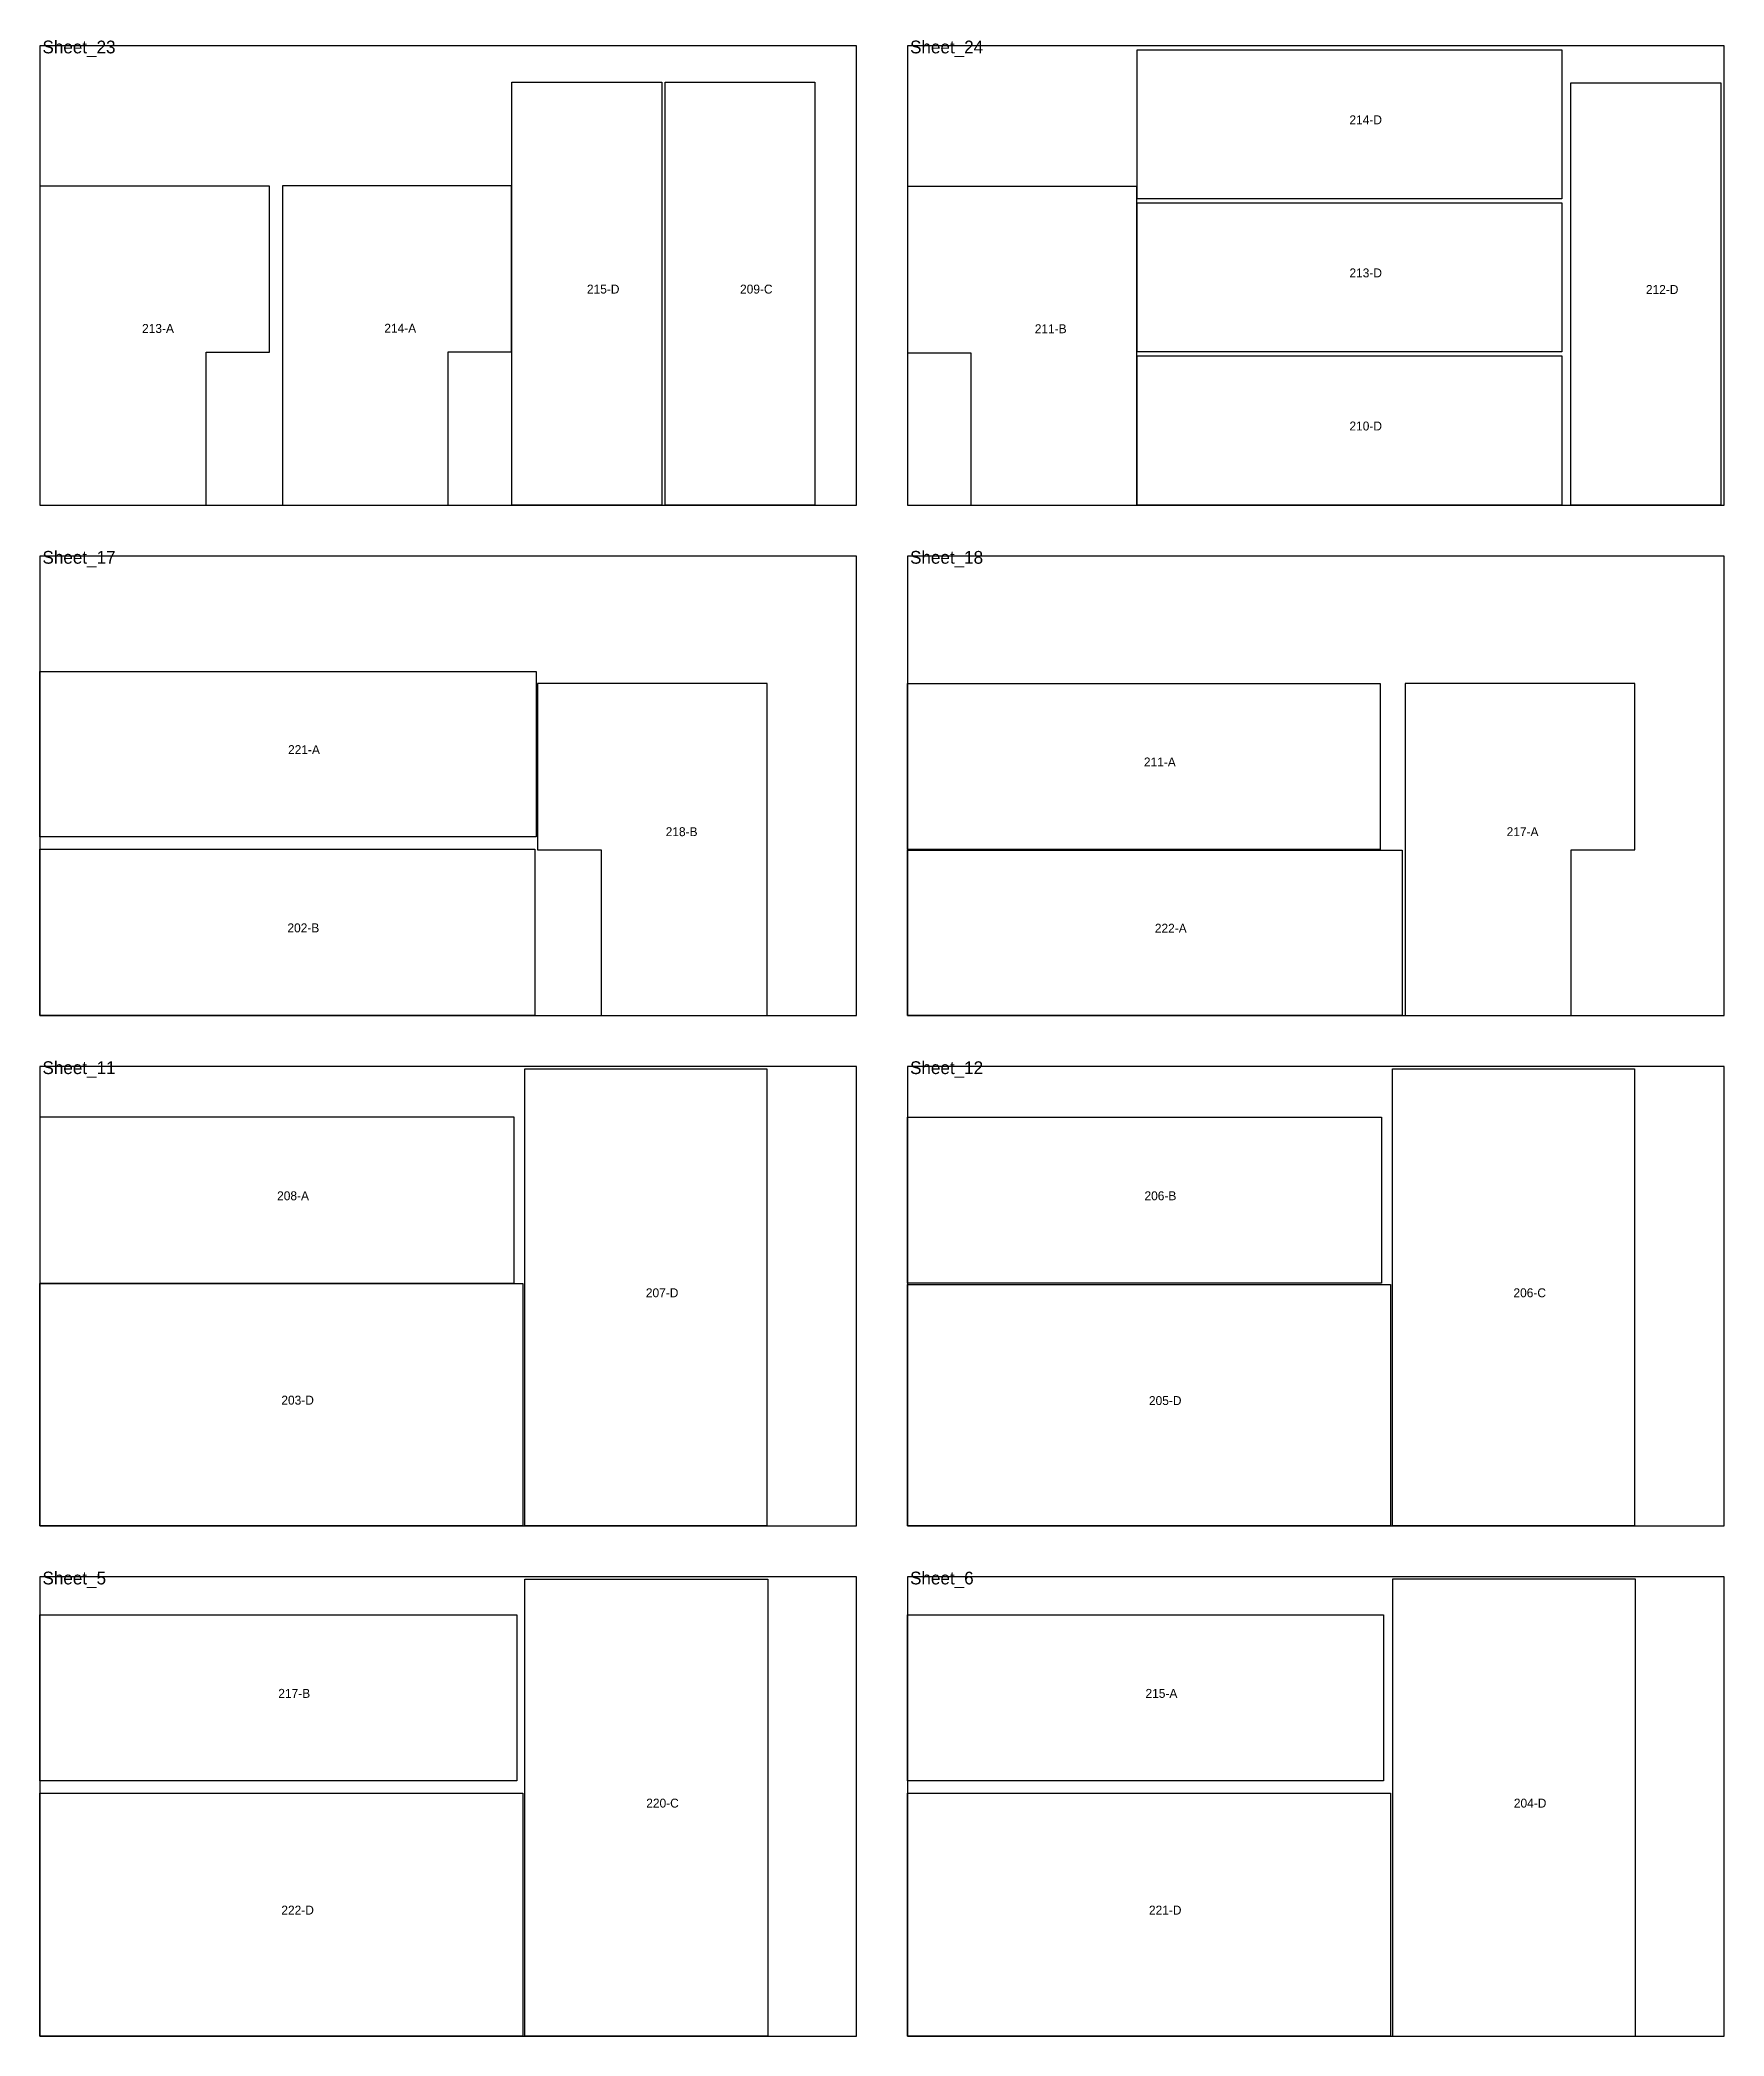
# Model space of a CAD drawing. Header units: metres. Extents: x 0 to 20200, y 0 to 9823.
# Drawn here: x 13600 to 20200, y 0 to 7823 of the extents above; entities that cross this region are included whole.
import ezdxf

# ---------------------------------------------------------------- set-up
doc = ezdxf.new("R2010")
doc.units = ezdxf.units.M
for name, color, linetype in [('PLATE_NUMBERS', 7, 'Continuous'), ('SHEET_BORDER', 7, 'Continuous'), ('SPEC_PLATES', 7, 'Continuous')]:
    doc.layers.add(name, color=color, linetype=linetype)

msp = doc.modelspace()

# ---------------------------------------------------------------- texts
at = {"layer": 'PLATE_NUMBERS'}
for s, p in [('214-D', (18731.85, 7492.1)), ('213-D', (18731.85, 6892.1)), ('215-D', (15743.6875, 6828.675)), ('209-C', (16343.6875, 6828.675)), ('212-D', (19893.6875, 6827.0875)), ('213-A', (14000.287957, 6674.449543)), ('214-A', (14949.602816, 6675.172861)), ('211-B', (17498.687341, 6673.312341)), ('210-D', (18731.85, 6292.1)), ('221-A', (14572.34375, 5023.85)), ('211-A', (17926.30625, 4975.4375)), ('218-B', (16052.279018, 4702.304018)), ('217-A', (19347.833982, 4702.304018)), ('202-B', (14569.9625, 4325.4375)), ('222-A', (17969.16875, 4323.85)), ('208-A', (14529.48125, 3275.4375)), ('206-B', (17928.6875, 3275.4375)), ('207-D', (15974.5625, 2895.35)), ('206-C', (19374.5625, 2895.35)), ('203-D', (14546.15, 2474.5625)), ('205-D', (17946.15, 2472.975)), ('217-B', (14534.244, 1325.4375)), ('215-A', (17932.6565, 1325.4375)), ('220-C', (15976.15, 895.35)), ('204-D', (19376.15, 895.35)), ('222-D', (14546.15, 476.15)), ('221-D', (17946.15, 476.15))]:
    msp.add_text(s, height=35, dxfattribs=at).set_placement(p)
at = {"layer": 'SHEET_BORDER', "color": 1}
for s, p in [('Sheet_23', (13610, 7770)), ('Sheet_24', (17010, 7770)), ('Sheet_17', (13610, 5770)), ('Sheet_18', (17010, 5770)), ('Sheet_11', (13610, 3770)), ('Sheet_12', (17010, 3770)), ('Sheet_5', (13610, 1770)), ('Sheet_6', (17010, 1770))]:
    msp.add_text(s, height=50, dxfattribs=at).set_placement(p)

# ---------------------------------------------------------------- linework, layer by layer
at = {"layer": 'SHEET_BORDER', "color": 1}
for points in [[(13600, 6000), (16800, 6000), (16800, 7800), (13600, 7800), (13600, 6000)], [(17000, 6000), (20200, 6000), (20200, 7800), (17000, 7800), (17000, 6000)], [(13600, 4000), (16800, 4000), (16800, 5800), (13600, 5800), (13600, 4000)], [(17000, 4000), (20200, 4000), (20200, 5800), (17000, 5800), (17000, 4000)], [(13600, 2000), (16800, 2000), (16800, 3800), (13600, 3800), (13600, 2000)], [(17000, 2000), (20200, 2000), (20200, 3800), (17000, 3800), (17000, 2000)], [(13600, 0), (16800, 0), (16800, 1800), (13600, 1800), (13600, 0)], [(17000, 0), (20200, 0), (20200, 1800), (17000, 1800), (17000, 0)]]:
    msp.add_lwpolyline(points, dxfattribs=at)
at = {"layer": 'SPEC_PLATES'}
for points in [[(17900, 7784.2), (19563.7, 7784.2), (19563.7, 7200), (17900, 7200), (17900, 7784.2)], [(15450, 6000), (15450, 7657.35), (16037.375, 7657.35), (16037.375, 6000), (15450, 6000)], [(16050, 6000), (16050, 7657.35), (16637.375, 7657.35), (16637.375, 6000), (16050, 6000)], [(19600, 6000), (19600, 7654.175), (20187.375, 7654.175), (20187.375, 6000), (19600, 6000)], [(14250.875, 6598.4875), (14500.1125, 6598.4875), (14500.1125, 7249.3625), (13600, 7249.3625), (13600, 6000), (14250.875, 6000), (14250.875, 6598.4875)], [(15448.525, 7250.95), (14550, 7250.95), (14550, 6000), (15200.375, 6000), (15200.375, 6600.075), (15448.525, 6600.075), (15448.525, 7250.95)], [(17898.525, 7247.775), (17000, 7247.775), (17000, 6596.9), (17247.65, 6596.9), (17247.65, 6000), (17898.525, 6000), (17898.525, 7247.775)], [(17900, 7184.2), (19563.7, 7184.2), (19563.7, 6600), (17900, 6600), (17900, 7184.2)], [(17900, 6584.2), (19563.7, 6584.2), (19563.7, 6000), (17900, 6000), (17900, 6584.2)], [(13600, 5347.7), (15544.6875, 5347.7), (15544.6875, 4700), (13600, 4700), (13600, 5347.7)], [(16450.113, 5300.163), (15550, 5300.163), (15550, 4649.288), (15799.238, 4649.288), (15799.238, 4000), (16450.113, 4000), (16450.113, 5300.163)], [(17000, 5300.875), (18852.6125, 5300.875), (18852.6125, 4650), (17000, 4650), (17000, 5300.875)], [(19850.113, 5300.163), (18950, 5300.163), (18950, 4000), (19600.875, 4000), (19600.875, 4649.288), (19850.113, 4649.288), (19850.113, 5300.163)], [(13600, 4650.875), (15539.925, 4650.875), (15539.925, 4000), (13600, 4000), (13600, 4650.875)], [(17000, 4647.7), (18938.3375, 4647.7), (18938.3375, 4000), (17000, 4000), (17000, 4647.7)], [(15500, 2000), (15500, 3790.7), (16449.125, 3790.7), (16449.125, 2000), (15500, 2000)], [(18900, 2000), (18900, 3790.7), (19849.125, 3790.7), (19849.125, 2000), (18900, 2000)], [(13600, 2950), (15458.9625, 2950), (15458.9625, 3600.875), (13600, 3600.875), (13600, 2950)], [(17000, 3600.875), (18857.375, 3600.875), (18857.375, 2950), (17000, 2950), (17000, 3600.875)], [(13600, 2949.125), (15492.3, 2949.125), (15492.3, 2000), (13600, 2000), (13600, 2949.125)], [(17000, 2945.95), (18892.3, 2945.95), (18892.3, 2000), (17000, 2000), (17000, 2945.95)], [(15500, 0), (15500, 1790.7), (16452.3, 1790.7), (16452.3, 0), (15500, 0)], [(18900, 1790.7), (18900, 0), (19852.3, 0), (19852.3, 1790.7), (18900, 1790.7)], [(13600, 1650.875), (15468.488, 1650.875), (15468.488, 1000), (13600, 1000), (13600, 1650.875)], [(17000, 1650.875), (18865.313, 1650.875), (18865.313, 1000), (17000, 1000), (17000, 1650.875)], [(13600, 952.3), (15492.3, 952.3), (15492.3, 0), (13600, 0), (13600, 952.3)], [(17000, 952.3), (18892.3, 952.3), (18892.3, 0), (17000, 0), (17000, 952.3)]]:
    msp.add_lwpolyline(points, dxfattribs=at)

msp.set_redraw_order([(e.dxf.handle, doc.entitydb.next_handle()) for e in msp.query("TEXT MTEXT ATTDEF DIMENSION ARC_DIMENSION")])  # texts and dimensions are drawn at this point

doc.saveas('drawing.dxf')
